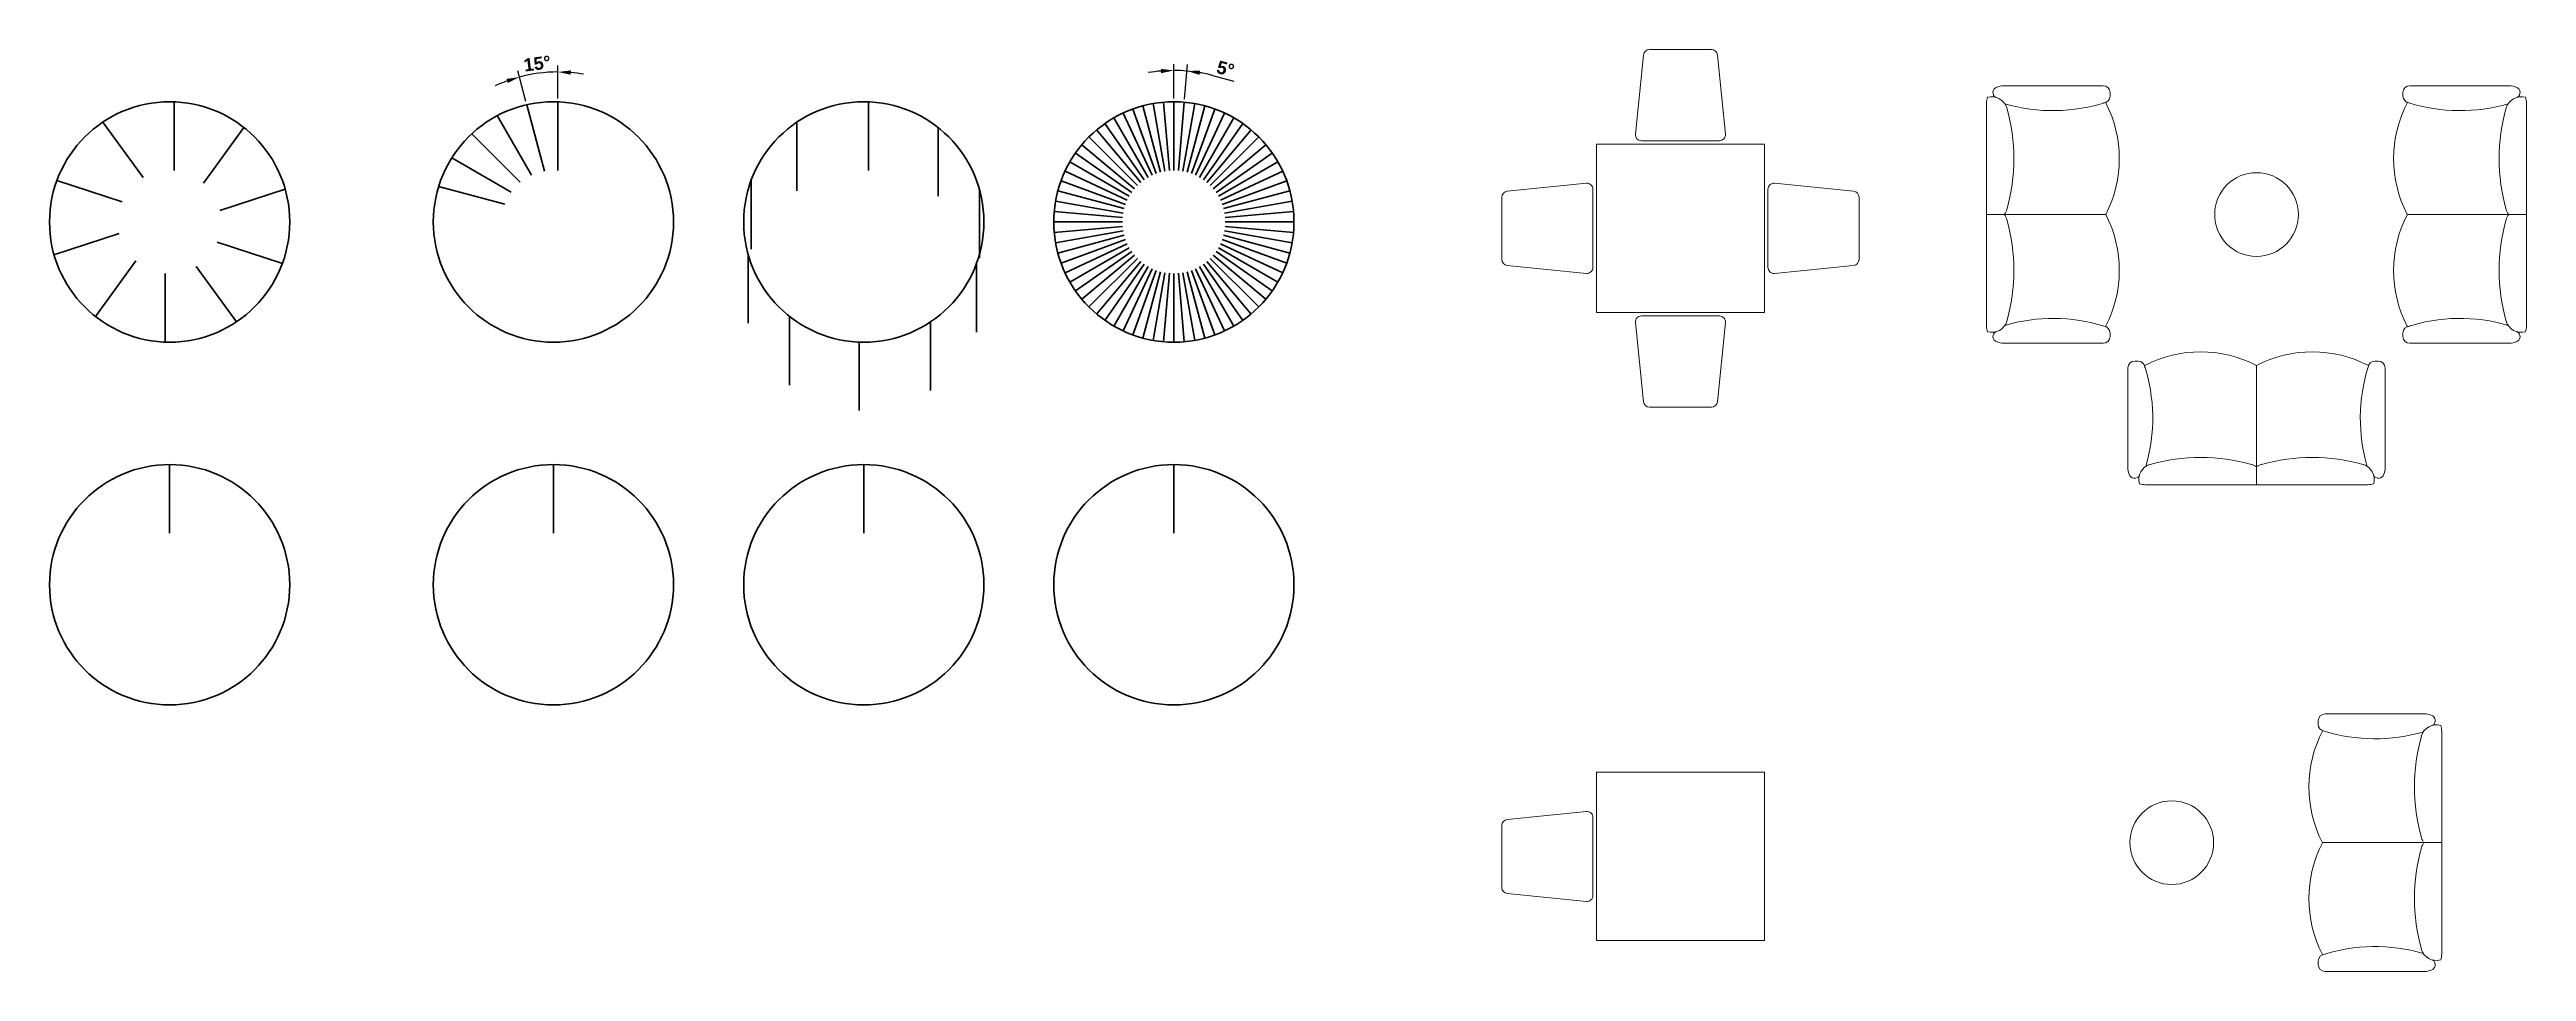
# Model space of a CAD drawing. Header units: millimetres. Extents: x 2193 to 3415, y 1543 to 1811.
# Drawn here: x 2193 to 2915, y 1543 to 1811 of the extents above; entities that cross this region are included whole.
import ezdxf

# ---------------------------------------------------------------- set-up
doc = ezdxf.new("R2010")
doc.units = ezdxf.units.MM
doc.header["$LTSCALE"] = 0.5
doc.layers.add('Cota', color=255, linetype='Continuous')
doc.layers.add('Objetos', color=34, linetype='Continuous', lineweight=13)
doc.layers.add('Peça', color=7, linetype='Continuous', lineweight=30)
doc.styles.get("Standard").update_dxf_attribs({"font": ''})
doc.styles.get('Standard').set_extended_font_data('Arial', bold=True)
doc.dimstyles.new('ISO-25', dxfattribs={"dimscale": 1.5, "dimtxt": 2.5, "dimasz": 2.5, "dimexe": 1.25, "dimexo": 0.625, "dimtad": 1, "dimtxsty": 'Standard', "dimcen": 2.5, "dimclrt": 7, "dimadec": 0, "dimazin": 0, "dimtfac": 1, "dimtmove": 0, "dimatfit": 3, "dimfxl": 1, "dimarcsym": 0})

msp = doc.modelspace()

# ---------------------------------------------------------------- blocks, each defined once
blk = doc.blocks.new('*U1')
at = {"layer": 'Peça'}
blk.add_line((0, 10), (0, -10), dxfattribs=at)
blk = doc.blocks.new('*U2')
at = {"layer": 'Peça', "color": 0, "linetype": 'ByBlock', "lineweight": -2, "transparency": 16777216}
blk.add_blockref('*U1', (2229.35, 1786.02), dxfattribs=at)
for p, rotation in [((2214.4, 1782.03), 36.00000000000002), ((2243.79, 1780.46), 324.0000000000001), ((2204.65, 1770.02), 72.00000000000003), ((2252.2, 1767.47), 288), ((2203.82, 1754.57), 108), ((2251.38, 1752.02), 252), ((2212.24, 1741.58), 144.0000000000001), ((2241.62, 1740.01), 216), ((2226.67, 1736.02), 180)]:
    blk.add_blockref('*U1', p, dxfattribs=dict(at, rotation=rotation))
blk = doc.blocks.new('*U3')
at = {"layer": 'Peça'}
blk.add_line((0, 10), (0, -10), dxfattribs=at)
blk = doc.blocks.new('*U4')
at = {"layer": 'Peça', "color": 0, "linetype": 'ByBlock', "lineweight": -2, "transparency": 16777216}
for p, rotation in [((2328.51, 1783.34), 30.00000000000001), ((2334.67, 1785.52), 15), ((2323.12, 1779.65), 45.00000000000003), ((2318.87, 1774.68), 60.00000000000001), ((2316.05, 1768.79), 74.99999999999999)]:
    blk.add_blockref('*U3', p, dxfattribs=dict(at, rotation=rotation))
blk.add_blockref('*U3', (2341.19, 1786.02), dxfattribs=at)
blk = doc.blocks.new('*U5')
at = {"layer": 'Peça'}
blk.add_line((0, 0.03), (0, -19.97), dxfattribs=at)
blk = doc.blocks.new('*U6')
at = {"layer": 'Peça', "color": 0, "linetype": 'ByBlock', "lineweight": -2, "transparency": 16777216}
for p in [(2445.38, 1796), (2424.56, 1790.1), (2465.68, 1788.53), (2411.19, 1773.1), (2477.71, 1770.56), (2410.36, 1751.49), (2476.89, 1748.94), (2422.4, 1733.51), (2442.7, 1726.05), (2463.51, 1731.94)]:
    blk.add_blockref('*U5', p, dxfattribs=at)
blk = doc.blocks.new('*D7')
at = {"layer": 'Cota', "color": 0, "lineweight": -2, "transparency": 16777216}
for p, q in [((2331.84, 1796.08), (2329.45, 1805.03)), ((2341.19, 1796.96), (2341.19, 1806.57))]:
    blk.add_line(p, q, dxfattribs=at)
for start, end in [(90, 105), (109.94089, 114.88178), (80.11822, 85.05911)]:
    blk.add_arc((2341.19, 1761.2), 43.5, start, end, dxfattribs=at)
at = {"layer": 'Cota', "color": 0, "transparency": 16777216}
for points in [[(2344.91, 1803.91), (2344.96, 1805.16), (2341.19, 1804.7)], [(2326.17, 1802.69), (2326.54, 1801.49), (2329.93, 1803.22)]]:
    blk.add_solid(points, dxfattribs=at)
at = {"layer": 'Defpoints', "color": 0, "transparency": 16777216}
for p in [(2337.4, 1804.53), (2332.09, 1795.18), (2341.19, 1796.02), (2337.26, 1775.86), (2341.19, 1776.02)]:
    blk.add_point(p, dxfattribs=at)
at = {"layer": 'Cota', "color": 7, "transparency": 16777216, "insert": (2335.14, 1807.15), "char_height": 3.75, "attachment_point": 5, "rotation": 7.5}
blk.add_mtext('15°', dxfattribs=at)
blk = doc.blocks.new('sofá1')
at = {"layer": 'Objetos'}
for p, q in [((-75, 10), (-75, 68)), ((-71, 72), (-69, 72)), ((0, 0), (0, 69.5)), ((71, 72), (69, 72)), ((75, 10), (75, 68)), ((0, 0), (-65, 0)), ((65, 0), (0, 0))]:
    blk.add_line(p, q, dxfattribs=at)
for centre, radius, start, end in [((-32.6, 6.7), 70.7, 62.6166, 117.3834), ((32.5, 6.7), 70.7, 62.3919, 117.3834), ((-71, 68), 4, 90, 180), ((-69, 68), 4, 0, 90), ((-160.4, 38.8), 99.9, 343.5939, 18.1629), ((160.4, 38.8), 99.9, 162.7275, 196.4061), ((69, 68), 4, 90, 173.4667), ((71, 68), 4, 0, 90), ((-32.5, -93.5), 109.4, 74.3182, 105.6818), ((32.5, -93.5), 109.4, 74.3182, 105.6818), ((-65, 10), 10, 180, 202.8861), ((-71.1, 7), 3.26, 196.4582, 330.7816), ((-59.3, 3), 9.31, 107.4613, 194.9731), ((-65, 10), 10, 250.8998, 270), ((-5.7, 3), 9.31, 52.0697, 72.5387), ((5.7, 3), 9.31, 107.4613, 127.9303), ((59.3, 3), 9.31, 345.0269, 72.5387), ((65, 10), 10, 270, 289.1002), ((71.1, 7), 3.26, 209.2184, 343.5418), ((65, 10), 10, 337.1139, 0)]:
    blk.add_arc(centre, radius, start, end, dxfattribs=at)
blk = doc.blocks.new('*U21')
at = {"layer": 'Objetos'}
blk.add_lwpolyline([(-13.28, -9.03), (-13.28, 9.03, -0.38654), (-11.7, 10.78), (11.36, 13.12, -0.442439), (13.28, 11.37), (13.28, -11.37, -0.442439), (11.36, -13.12), (-11.7, -10.78, -0.38654)], format="xyb", close=True, dxfattribs=at)
blk = doc.blocks.new('*U22')
at = {"layer": 'Peça', "color": 0, "linetype": 'ByBlock', "lineweight": -2, "transparency": 16777216}
for p, rotation in [((2668.3, 1797.95), 270), ((2707.08, 1759.17), 180), ((2668.3, 1720.39), 90.00000000000001)]:
    blk.add_blockref('*U21', p, dxfattribs=dict(at, rotation=rotation))
blk.add_blockref('*U21', (2629.52, 1759.17), dxfattribs=at)
blk = doc.blocks.new('*U23')
at = {"layer": 'Objetos', "xscale": 0.5, "yscale": 0.5, "zscale": 0.5, "rotation": 90}
blk.add_blockref('sofá1', (19.36, 0), dxfattribs=at)
blk = doc.blocks.new('*U24')
at = {"layer": 'Peça', "color": 0, "linetype": 'ByBlock', "lineweight": -2, "transparency": 16777216}
for p, rotation in [((2752.16, 1763.19), 180), ((2811.48, 1703.87), 270)]:
    blk.add_blockref('*U23', p, dxfattribs=dict(at, rotation=rotation))
blk.add_blockref('*U23', (2870.79, 1763.19), dxfattribs=at)
blk = doc.blocks.new('*U28')
at = {"layer": 'Peça'}
blk.add_line((0, 10), (0, -10), dxfattribs=at)
blk = doc.blocks.new('*U29')
at = {"layer": 'Peça', "color": 0, "linetype": 'ByBlock', "lineweight": -2, "transparency": 16777216}
for p, rotation in [((2508.17, 1782.67), 29.99999999999999), ((2510.11, 1783.68), 24.99999999999999), ((2512.12, 1784.51), 19.99999999999999), ((2514.2, 1785.17), 14.99999999999997), ((2516.33, 1785.64), 9.99999999999994), ((2518.49, 1785.93), 4.999999999999918), ((2522.85, 1785.93), 355.0000000000001), ((2525.01, 1785.64), 350.0000000000001), ((2527.14, 1785.17), 345), ((2529.22, 1784.51), 340), ((2531.24, 1783.68), 334.9999999999999), ((2533.17, 1782.67), 329.9999999999999), ((2501.52, 1777.09), 50), ((2503, 1778.7), 45.00000000000001), ((2504.6, 1780.17), 40.00000000000001), ((2506.33, 1781.5), 35.00000000000001), ((2535.01, 1781.5), 324.9999999999999), ((2536.74, 1780.17), 319.9999999999999), ((2538.35, 1778.7), 314.9999999999999), ((2539.82, 1777.09), 310), ((2498.02, 1771.59), 64.99999999999997), ((2499.02, 1773.52), 59.99999999999999), ((2500.19, 1775.36), 54.99999999999999), ((2541.15, 1775.36), 305), ((2542.32, 1773.52), 299.9999999999999), ((2543.33, 1771.59), 295), ((2496.52, 1767.49), 74.99999999999996), ((2497.18, 1769.57), 70), ((2544.17, 1769.57), 290), ((2544.82, 1767.49), 285), ((2495.77, 1763.2), 85), ((2496.05, 1765.36), 79.99999999999999), ((2545.29, 1765.36), 280), ((2545.58, 1763.2), 274.9999999999999), ((2495.67, 1761.02), 90), ((2495.77, 1758.84), 95), ((2496.05, 1756.68), 99.99999999999999), ((2496.52, 1754.55), 105), ((2497.18, 1752.47), 110), ((2498.02, 1750.46), 115), ((2543.33, 1750.46), 245), ((2544.17, 1752.47), 250), ((2544.82, 1754.55), 255), ((2545.29, 1756.68), 259.9999999999999), ((2545.58, 1758.84), 264.9999999999999), ((2545.67, 1761.02), 269.9999999999999), ((2499.02, 1748.52), 120), ((2500.19, 1746.68), 125), ((2501.52, 1744.95), 130), ((2503, 1743.34), 135), ((2504.6, 1741.87), 140), ((2506.33, 1740.54), 145), ((2508.17, 1739.37), 150), ((2510.11, 1738.36), 155), ((2512.12, 1737.53), 160), ((2529.22, 1737.53), 200), ((2531.24, 1738.36), 205), ((2533.17, 1739.37), 210), ((2535.01, 1740.54), 215), ((2536.74, 1741.87), 219.9999999999999), ((2538.35, 1743.34), 225), ((2539.82, 1744.95), 230), ((2541.15, 1746.68), 235), ((2542.32, 1748.52), 240), ((2514.2, 1736.87), 165), ((2516.33, 1736.4), 170.0000000000001), ((2518.49, 1736.12), 175.0000000000001), ((2520.67, 1736.02), 180), ((2522.85, 1736.12), 184.9999999999999), ((2525.01, 1736.4), 189.9999999999999), ((2527.14, 1736.87), 194.9999999999999)]:
    blk.add_blockref('*U28', p, dxfattribs=dict(at, rotation=rotation))
blk.add_blockref('*U28', (2520.67, 1786.02), dxfattribs=at)
blk = doc.blocks.new('*D30')
at = {"layer": 'Cota', "color": 0, "lineweight": -2, "transparency": 16777216}
for p, q in [((2520.67, 1796.96), (2520.67, 1807.02)), ((2523.8, 1796.82), (2524.68, 1806.85)), ((2531.91, 1803.69), (2538.1, 1802.06))]:
    blk.add_line(p, q, dxfattribs=at)
for start, end in [(94.87076, 99.74151), (85, 90), (75.24966, 85), (75.25849, 80.12924)]:
    blk.add_arc((2520.67, 1761.02), 44.13, start, end, dxfattribs=at)
at = {"layer": 'Cota', "color": 0, "transparency": 16777216}
for points in [[(2516.9, 1805.61), (2516.95, 1804.36), (2520.67, 1805.15)], [(2528.16, 1803.87), (2528.32, 1805.11), (2524.52, 1804.98)]]:
    blk.add_solid(points, dxfattribs=at)
at = {"layer": 'Defpoints', "color": 0, "transparency": 16777216}
for p in [(2521.96, 1805.13), (2520.67, 1796.02), (2523.72, 1795.89), (2520.67, 1776.02), (2521.98, 1775.96)]:
    blk.add_point(p, dxfattribs=at)
at = {"layer": 'Cota', "color": 7, "transparency": 16777216, "insert": (2535.73, 1805.63), "char_height": 3.75, "attachment_point": 5, "rotation": 345.24966}
blk.add_mtext('5°', dxfattribs=at)

# ---------------------------------------------------------------- dimensions: what is measured, and where the dimension line sits
at = {"layer": 'Cota'}
for base, line1, line2, picture, middle in [((2337.399, 1804.532), ((2332.086, 1795.176), (2337.262, 1775.857)), ((2341.19, 1796.022), (2341.19, 1776.022)), '*D7', (2335.14, 1807.153)), ((2521.956, 1805.128), ((2523.723, 1795.889), (2521.98, 1775.965)), ((2520.673, 1796.022), (2520.673, 1776.022)), '*D30', (2535.73, 1805.628))]:
    dim = msp.add_angular_dim_2l(base=base, line1=line1, line2=line2, dimstyle='ISO-25', dxfattribs=at)
    dim.commit()
    dim.dimension.update_dxf_attribs({"geometry": picture, "text_midpoint": middle})

# ---------------------------------------------------------------- linework, layer by layer
at = {"layer": 'Objetos'}
for points in [[(2643.798, 1734.67), (2643.798, 1783.67), (2692.798, 1783.67), (2692.798, 1734.67)], [(2643.798, 1551.744), (2643.798, 1600.744), (2692.798, 1600.744), (2692.798, 1551.744)]]:
    msp.add_lwpolyline(points, close=True, dxfattribs=at)
msp.add_lwpolyline([(2616.236, 1567.21), (2616.236, 1585.277, -0.38654), (2617.819, 1587.019), (2640.881, 1589.36, -0.4424394), (2642.798, 1587.618), (2642.798, 1564.869, -0.4424394), (2640.881, 1563.127), (2617.819, 1565.468, -0.38654)], format="xyb", close=True, dxfattribs=at)
for centre in [(2836.181, 1763.188), (2811.478, 1580.261)]:
    msp.add_circle(centre, 12.192, dxfattribs=at)
at = {"layer": 'Peça'}
for p, q in [((2228.014, 1690.367), (2228.014, 1670.367)), ((2339.85, 1690.367), (2339.85, 1670.367)), ((2430.314, 1690.367), (2430.314, 1670.367)), ((2520.673, 1690.367), (2520.673, 1670.367))]:
    msp.add_line(p, q, dxfattribs=at)
for centre in [(2228.014, 1761.022), (2339.85, 1761.022), (2430.314, 1761.022), (2520.673, 1761.022), (2228.014, 1655.367), (2339.85, 1655.367), (2430.314, 1655.367), (2520.673, 1655.367)]:
    msp.add_circle(centre, 35, dxfattribs=at)

# ---------------------------------------------------------------- block references
at = {"layer": 'Objetos', "xscale": 0.5, "yscale": 0.5, "zscale": 0.5, "rotation": 90}
msp.add_blockref('sofá1', (2890.151, 1580.261), dxfattribs=at)
at = {"layer": 'Peça'}
for name, p in [('*U22', (0, 0)), ('*U24', (24.703, 0)), ('*U2', (0, 0)), ('*U4', (0, 0)), ('*U6', (-13.723, 0)), ('*U29', (0, 0))]:
    msp.add_blockref(name, p, dxfattribs=at)

msp.set_redraw_order([(e.dxf.handle, doc.entitydb.next_handle()) for e in msp.query("TEXT MTEXT ATTDEF DIMENSION ARC_DIMENSION")])  # texts and dimensions are drawn at this point

doc.saveas('drawing.dxf')
